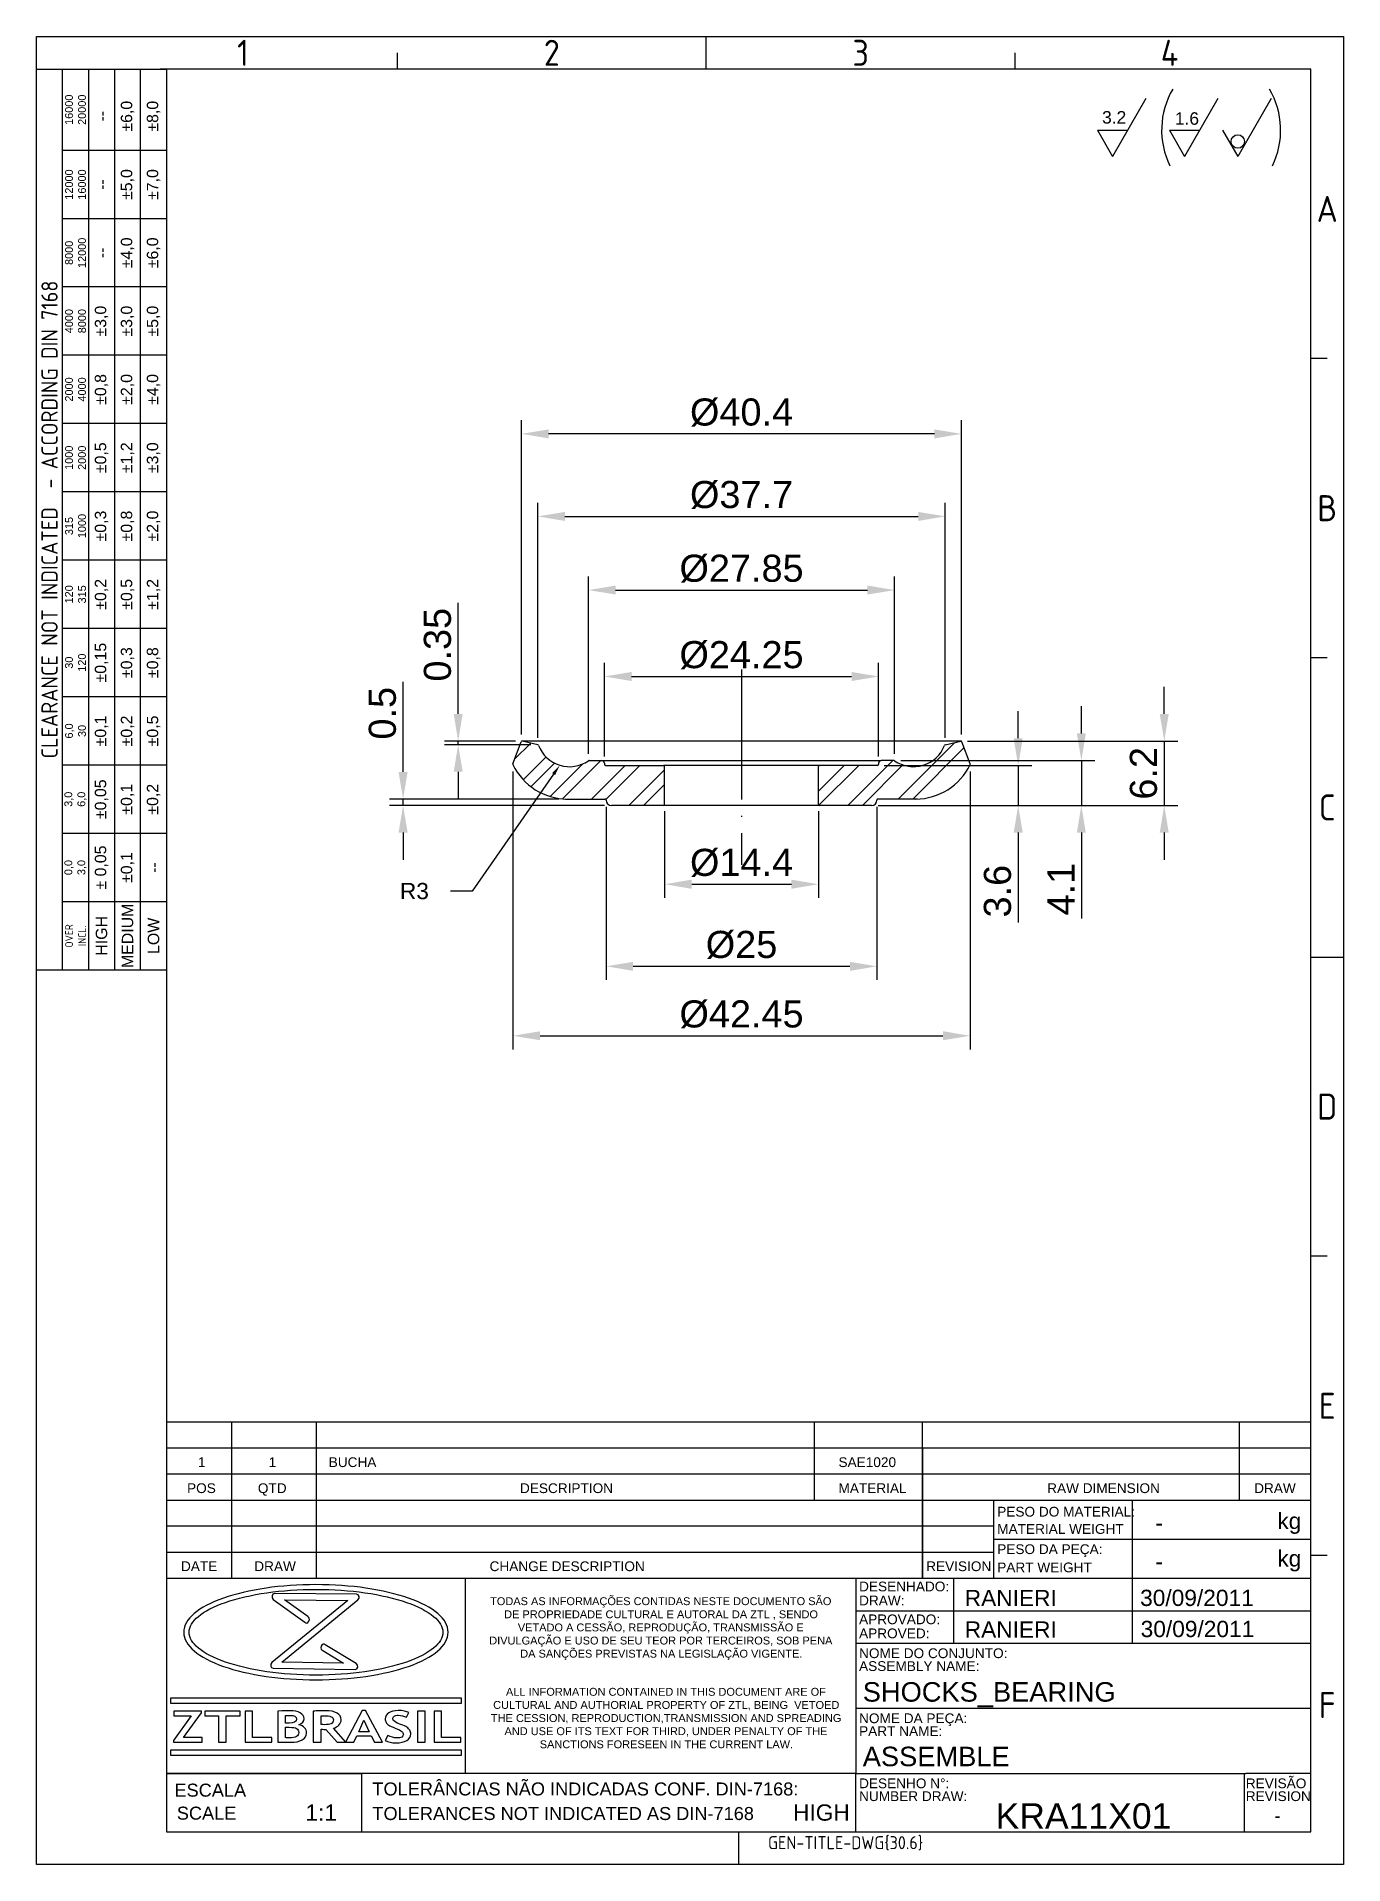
# Model space of a CAD drawing. Header units: millimetres. Extents: x 1874 to 1994, y 1277 to 1445.
import ezdxf
from ezdxf import colors
from ezdxf.entities.mleader import LeaderData, LeaderLine
from ezdxf.enums import TextEntityAlignment as Align
from ezdxf.math import Vec2, Vec3

# ---------------------------------------------------------------- set-up
doc = ezdxf.new("R2010")
doc.units = ezdxf.units.MM
doc.linetypes.add('ACAD_ISO04W100', pattern=[30, 24, -3, 0, -3])
for name, color, linetype, lineweight in [('AM_0', 7, 'Continuous', 30), ('AM_4', 1, 'ACAD_ISO04W100', 25), ('AM_5', 3, 'Continuous', 25)]:
    doc.layers.add(name, color=color, linetype=linetype, lineweight=lineweight)
doc.layers.add('Camada 1', color=7, linetype='Continuous')
doc.styles.add('ACISOTS', font='isocp.shx', dxfattribs={"height": 1})
doc.styles.get("Standard").update_dxf_attribs({"font": 'arial.ttf'})
doc.dimstyles.new('ISO-25', dxfattribs={"dimtxt": 2.5, "dimasz": 2.5, "dimexe": 1.25, "dimexo": 0.625, "dimtad": 1, "dimtxsty": 'Standard', "dimcen": 2.5, "dimadec": 0, "dimazin": 0, "dimtfac": 1, "dimtmove": 0, "dimatfit": 3, "dimfxl": 1, "dimarcsym": 0})

msp = doc.modelspace()

# ---------------------------------------------------------------- texts
at = {"color": 135, "lineweight": 25, "style": 'ACISOTS'}
for s, p in [('1', (1892.605, 1443.837)), ('2', (1921.105, 1443.837)), ('3', (1949.605, 1443.837)), ('4', (1978.105, 1443.837)), ('A', (1992.655, 1429.437)), ('B', (1992.655, 1401.837)), ('C', (1992.655, 1374.237)), ('D', (1992.655, 1346.637)), ('E', (1992.655, 1319.037)), ('F', (1992.655, 1291.437))]:
    msp.add_text(s, height=2.4, dxfattribs=at).set_placement(p, align=Align.MIDDLE)
for s, height, p in [('1', 0.9, (1888.443, 1313.391)), ('1', 0.9, (1894.977, 1313.391)), ('BUCHA', 0.9, (1900.516, 1313.391)), ('SAE1020', 0.9, (1947.557, 1313.391)), ('POS', 0.9, (1887.444, 1310.991)), ('QTD', 0.9, (1893.978, 1310.991)), ('DESCRIPTION', 0.9, (1918.164, 1310.991)), ('MATERIAL', 0.9, (1947.557, 1310.991)), ('RAW DIMENSION', 0.9, (1966.813, 1310.991)), ('DRAW', 0.9, (1985.911, 1310.991)), ('PESO DO MATERIAL:', 0.9, (1962.206, 1308.824)), ('kg', 1.5, (1988.054, 1307.673)), ('MATERIAL WEIGHT', 0.9, (1962.206, 1307.23)), ('PESO DA PEÇA:', 0.9, (1962.206, 1305.365)), ('kg', 1.5, (1988.054, 1304.212)), ('DATE', 0.9, (1886.884, 1303.791)), ('DRAW', 0.9, (1893.645, 1303.791)), ('CHANGE DESCRIPTION', 0.9, (1915.361, 1303.791)), ('REVISION', 0.9, (1955.65, 1303.791)), ('PART WEIGHT', 0.9, (1962.206, 1303.685)), ('DESENHADO:', 0.9, (1949.457, 1301.925)), ('DRAW:', 0.9, (1949.457, 1300.631)), ('APROVADO:', 0.9, (1949.457, 1298.894)), ('APROVED:', 0.9, (1949.457, 1297.6)), ('NOME DO CONJUNTO:', 0.9, (1949.457, 1295.768)), ('ASSEMBLY NAME:', 0.9, (1949.457, 1294.583)), ('NOME DA PEÇA:', 0.9, (1949.457, 1289.768)), ('PART NAME:', 0.9, (1949.457, 1288.583)), ('REVISÃO', 0.9, (1985.141, 1283.768)), ('ESCALA', 1.2, (1886.282, 1282.988)), ('TOLERÂNCIAS NÃO INDICADAS CONF. DIN-7168:', 1.2, (1904.549, 1283.099)), ('DESENHO N%%d:', 0.9, (1949.457, 1283.768)), ('NUMBER DRAW:', 0.9, (1949.457, 1282.583)), ('REVISION', 0.9, (1985.141, 1282.583)), ('SCALE', 1.2, (1886.499, 1280.867)), ('TOLERANCES NOT INDICATED AS DIN-7168', 1.2, (1904.549, 1280.834))]:
    msp.add_text(s, height=height).set_placement(p)
at = {"color": 135, "lineweight": 25, "attachment_point": 5, "rotation": 90}
for s, insert, char_height, width in [('16000\\P20000', (1877.155, 1438.587), 0.72, 7.5), ('--', (1879.555, 1437.987), 1.05, 6.3), ('±6,0', (1881.955, 1437.987), 1.05, 6.3), ('±8,0', (1884.355, 1437.987), 1.05, 6.3), ('12000\\P16000', (1877.155, 1431.687), 0.72, 6.3), ('--', (1879.555, 1431.687), 1.05, 6.3), ('±5,0', (1881.955, 1431.687), 1.05, 6.3), ('±7,0', (1884.355, 1431.687), 1.05, 6.3), ('8000\\P12000', (1877.155, 1425.387), 0.72, 6.3), ('±4,0', (1881.955, 1425.387), 1.05, 6.3), ('±6,0', (1884.355, 1425.387), 1.05, 6.3), ('--', (1879.555, 1425.387), 1.05, 6.3), ('{\\Fisocp.shx|c0;CLEARANCE NOT INDICATED  - ACCORDING DIN 7168}', (1874.755, 1400.787), 1.5, 83.1), ('4000\\P8000', (1877.155, 1419.087), 0.72, 6.3), ('±3,0', (1879.555, 1419.087), 1.05, 6.3), ('±3,0', (1881.955, 1419.087), 1.05, 6.3), ('±5,0', (1884.355, 1419.087), 1.05, 6.3), ('2000\\P4000', (1877.155, 1412.787), 0.72, 6.3), ('±0,8', (1879.555, 1412.787), 1.05, 6.3), ('±2,0', (1881.955, 1412.787), 1.05, 6.3), ('±4,0', (1884.355, 1412.787), 1.05, 6.3), ('±0,5', (1879.555, 1406.487), 1.05, 6.3), ('±1,2', (1881.955, 1406.487), 1.05, 6.3), ('±3,0', (1884.355, 1406.487), 1.05, 6.3), ('1000\\P2000', (1877.155, 1406.487), 0.72, 6.3), ('315\\P1000', (1877.155, 1400.187), 0.72, 6.3), ('±0,3', (1879.555, 1400.187), 1.05, 6.3), ('±0,8', (1881.955, 1400.187), 1.05, 6.3), ('±2,0', (1884.355, 1400.187), 1.05, 6.3), ('120\\P315', (1877.155, 1393.887), 0.72, 6.3), ('±0,2', (1879.555, 1393.887), 1.05, 6.3), ('±0,5', (1881.955, 1393.887), 1.05, 6.3), ('±1,2', (1884.355, 1393.887), 1.05, 6.3), ('±0,15', (1879.555, 1387.587), 1.05, 6.3), ('30\\P120', (1877.155, 1387.587), 0.72, 6.3), ('±0,3', (1881.955, 1387.587), 1.05, 6.3), ('±0,8', (1884.355, 1387.587), 1.05, 6.3), ('±0,1', (1879.555, 1381.287), 1.05, 6.3), ('±0,2', (1881.955, 1381.287), 1.05, 6.3), ('±0,5', (1884.355, 1381.287), 1.05, 6.3), ('6,0\\P30', (1877.155, 1381.287), 0.72, 6.3), ('±0,05', (1879.555, 1374.987), 1.05, 6.3), ('±0,1', (1881.955, 1374.987), 1.05, 6.3), ('±0,2', (1884.355, 1374.987), 1.05, 6.3), ('3,0\\P6,0', (1877.155, 1374.987), 0.72, 6.3), ('0,0\\P3,0', (1877.155, 1368.687), 0.72, 6.3), ('± 0,05', (1879.555, 1368.687), 1.05, 6.3), ('\\pt4.79529;±0,1', (1881.955, 1368.687), 1.05, 6.3), ('--', (1884.355, 1368.687), 1.05, 6.3), ('HIGH', (1879.555, 1362.387), 1.05, 6.3), ('MEDIUM', (1881.955, 1362.387), 1.05, 6.3), ('LOW', (1884.355, 1362.387), 1.05, 6.3), ('{\\Fisocp.shx|c0;OVER\\PINCL.}', (1877.155, 1362.387), 0.72, 6.3)]:
    msp.add_mtext(s, dxfattribs=dict(at, insert=insert, char_height=char_height, width=width))
at = {"linetype": 'Continuous', "char_height": 0.726, "attachment_point": 1}
for s, width, insert in [('\\pi0.78702;TODAS AS INFORMAÇÕES CONTIDAS NESTE DOCUMENTO SÃO \\P\\pi2.0808;DE PROPRIEDADE CULTURAL E AUTORAL DA ZTL , SENDO \\P\\pi3.3446;VETADO A CESSÃO, REPRODUÇÃO, TRANSMISSÃO E \\P\\pi0.70456;DIVULGAÇÃO E USO DE SEU TEOR POR TERCEIROS, SOB PENA \\P\\pi3.5662;DA SANÇÕES PREVISTAS NA LEGISLAÇÃO VIGENTE.', 33.00498, (1914.622, 1301.382)), ('\\pi2.251;ALL INFORMATION CONTAINED IN THIS DOCUMENT ARE OF \\P\\pi1.0669;CULTURAL AND AUTHORIAL PROPERTY OF ZTL, BEING  VETOED \\P\\pi0.86166;THE CESSION, REPRODUCTION,TRANSMISSION AND SPREADING \\P\\pi2.1138;AND USE OF ITS TEXT FOR THIRD, UNDER PENALTY OF THE \\P\\pi5.3652;SANCTIONS FORESEEN IN THE CURRENT LAW.', 33.98228, (1914.622, 1293.022))]:
    msp.add_mtext_dynamic_manual_height_columns(s, width=width, gutter_width=12.5, heights=[0], dxfattribs=dict(at, insert=insert))
for p in [(1976.792, 1308.253), (1976.792, 1304.683)]:
    msp.add_attdef('-', text='', height=1.5).set_placement(p, align=Align.MIDDLE_LEFT)
for tag, p, height in [('RANIERI', (1959.206, 1300.56), 1.5), ('30/09/2011', (1975.392, 1300.577), 1.5), ('RANIERI', (1959.205, 1297.657), 1.5), ('30/09/2011', (1975.44, 1297.707), 1.5), ('SHOCKS_BEARING', (1949.796, 1291.752), 1.8), ('ASSEMBLE', (1949.796, 1285.797), 1.8), ('KRA11X01', (1962.055, 1280.037), 2.347)]:
    msp.add_attdef(tag, p, '', height=height)
for tag, height, p in [('1:1', 1.5, (1899.82, 1281.524)), ('HIGH', 1.5, (1945.98, 1281.524)), ('-', 1.173, (1988.07, 1281.23))]:
    msp.add_attdef(tag, text='', height=height).set_placement(p, align=Align.MIDDLE_CENTER)
at = {"color": 135, "style": 'ACISOTS'}
msp.add_attdef('GEN-TITLE-DWG{30.6}', (1941.057, 1278.144), '', height=1.2, dxfattribs=at)
at = {"layer": 'AM_5', "char_height": 1.15, "attachment_point": 1}
for s, insert in [('3.2', (1971.879, 1438.464)), ('1.6', (1978.596, 1438.353))]:
    msp.add_mtext_dynamic_manual_height_columns(s, width=18.23779, gutter_width=12.5, heights=[0], dxfattribs=dict(at, insert=insert))

# ---------------------------------------------------------------- blocks, each defined once
blk = doc.blocks.new('*D66')
at = {"layer": 'AM_5', "color": 0, "lineweight": -2, "ltscale": 0.5}
for p, q in [((1917.52, 1377.56), (1917.52, 1351.92)), ((1959.7, 1377.56), (1959.7, 1351.92)), ((1920.02, 1353.17), (1957.2, 1353.17))]:
    blk.add_line(p, q, dxfattribs=at)
at = {"layer": 'AM_5', "color": 0, "ltscale": 0.5}
for points in [[(1920.02, 1353.59), (1920.02, 1352.76), (1917.52, 1353.17)], [(1957.2, 1353.59), (1957.2, 1352.76), (1959.7, 1353.17)]]:
    blk.add_solid(points, dxfattribs=at)
at = {"layer": 'Defpoints', "color": 0, "ltscale": 0.5}
for p in [(1917.52, 1378.19), (1959.7, 1378.19), (1959.7, 1353.17)]:
    blk.add_point(p, dxfattribs=at)
at = {"layer": 'AM_5', "color": 0, "ltscale": 0.5, "insert": (1938.61, 1355.14), "char_height": 2.5, "attachment_point": 5}
blk.add_mtext('%%C42.45', dxfattribs=at)
blk = doc.blocks.new('*D67')
at = {"layer": 'AM_5', "color": 0, "lineweight": -2, "ltscale": 0.5}
for p, q in [((1926.11, 1374.28), (1926.11, 1358.33)), ((1951.11, 1374.28), (1951.11, 1358.33)), ((1928.61, 1359.58), (1948.61, 1359.58))]:
    blk.add_line(p, q, dxfattribs=at)
at = {"layer": 'AM_5', "color": 0, "ltscale": 0.5}
for points in [[(1928.61, 1359.99), (1928.61, 1359.16), (1926.11, 1359.58)], [(1948.61, 1359.99), (1948.61, 1359.16), (1951.11, 1359.58)]]:
    blk.add_solid(points, dxfattribs=at)
at = {"layer": 'Defpoints', "color": 0, "ltscale": 0.5}
for p in [(1926.11, 1374.91), (1951.11, 1374.91), (1951.11, 1359.58)]:
    blk.add_point(p, dxfattribs=at)
at = {"layer": 'AM_5', "color": 0, "ltscale": 0.5, "insert": (1938.61, 1361.55), "char_height": 2.5, "attachment_point": 5}
blk.add_mtext('%%C25', dxfattribs=at)
blk = doc.blocks.new('*D68')
at = {"layer": 'AM_5', "color": 0, "lineweight": -2, "ltscale": 0.5}
for p, q in [((1931.51, 1373.88), (1931.51, 1365.9)), ((1945.71, 1373.88), (1945.71, 1365.9)), ((1934.01, 1367.15), (1943.21, 1367.15))]:
    blk.add_line(p, q, dxfattribs=at)
at = {"layer": 'AM_5', "color": 0, "ltscale": 0.5}
for points in [[(1934.01, 1367.57), (1934.01, 1366.73), (1931.51, 1367.15)], [(1943.21, 1367.57), (1943.21, 1366.73), (1945.71, 1367.15)]]:
    blk.add_solid(points, dxfattribs=at)
at = {"layer": 'Defpoints', "color": 0, "ltscale": 0.5}
for p in [(1931.51, 1374.51), (1945.71, 1374.51), (1945.71, 1367.15)]:
    blk.add_point(p, dxfattribs=at)
at = {"layer": 'AM_5', "color": 0, "ltscale": 0.5, "insert": (1938.61, 1369.12), "char_height": 2.5, "attachment_point": 5}
blk.add_mtext('%%C14.4', dxfattribs=at)
blk = doc.blocks.new('*D69')
at = {"layer": 'AM_5', "color": 0, "lineweight": -2, "ltscale": 0.5}
for p, q in [((1925.96, 1378.93), (1925.96, 1387.56)), ((1928.46, 1386.31), (1948.76, 1386.31)), ((1951.26, 1378.93), (1951.26, 1387.56))]:
    blk.add_line(p, q, dxfattribs=at)
at = {"layer": 'AM_5', "color": 0, "ltscale": 0.5}
for points in [[(1928.46, 1386.73), (1928.46, 1385.89), (1925.96, 1386.31)], [(1948.76, 1386.73), (1948.76, 1385.89), (1951.26, 1386.31)]]:
    blk.add_solid(points, dxfattribs=at)
at = {"layer": 'Defpoints', "color": 0, "ltscale": 0.5}
for p in [(1951.26, 1386.31), (1925.96, 1378.31), (1951.26, 1378.31)]:
    blk.add_point(p, dxfattribs=at)
at = {"layer": 'AM_5', "color": 0, "ltscale": 0.5, "insert": (1938.61, 1388.28), "char_height": 2.5, "attachment_point": 5}
blk.add_mtext('%%C24.25', dxfattribs=at)
blk = doc.blocks.new('*D70')
at = {"layer": 'AM_5', "color": 0, "lineweight": -2, "ltscale": 0.5}
for p, q in [((1924.49, 1379.17), (1924.49, 1395.53)), ((1952.73, 1379.17), (1952.73, 1395.53)), ((1926.99, 1394.28), (1950.23, 1394.28))]:
    blk.add_line(p, q, dxfattribs=at)
at = {"layer": 'AM_5', "color": 0, "ltscale": 0.5}
for points in [[(1926.99, 1394.7), (1926.99, 1393.87), (1924.49, 1394.28)], [(1950.23, 1394.7), (1950.23, 1393.87), (1952.73, 1394.28)]]:
    blk.add_solid(points, dxfattribs=at)
at = {"layer": 'Defpoints', "color": 0, "ltscale": 0.5}
for p in [(1952.73, 1394.28), (1924.49, 1378.54), (1952.73, 1378.54)]:
    blk.add_point(p, dxfattribs=at)
at = {"layer": 'AM_5', "color": 0, "ltscale": 0.5, "insert": (1938.61, 1396.25), "char_height": 2.5, "attachment_point": 5}
blk.add_mtext('%%C27.85', dxfattribs=at)
blk = doc.blocks.new('*D71')
at = {"layer": 'AM_5', "color": 0, "lineweight": -2, "ltscale": 0.5}
for p, q in [((1919.81, 1380.65), (1919.81, 1402.33)), ((1922.31, 1401.08), (1954.91, 1401.08)), ((1957.41, 1380.65), (1957.41, 1402.33))]:
    blk.add_line(p, q, dxfattribs=at)
at = {"layer": 'AM_5', "color": 0, "ltscale": 0.5}
for points in [[(1922.31, 1401.49), (1922.31, 1400.66), (1919.81, 1401.08)], [(1954.91, 1401.49), (1954.91, 1400.66), (1957.41, 1401.08)]]:
    blk.add_solid(points, dxfattribs=at)
at = {"layer": 'Defpoints', "color": 0, "ltscale": 0.5}
for p in [(1957.41, 1401.08), (1919.81, 1380.02), (1957.41, 1380.02)]:
    blk.add_point(p, dxfattribs=at)
at = {"layer": 'AM_5', "color": 0, "ltscale": 0.5, "insert": (1938.61, 1403.05), "char_height": 2.5, "attachment_point": 5}
blk.add_mtext('%%C37.7', dxfattribs=at)
blk = doc.blocks.new('*D72')
at = {"layer": 'AM_5', "color": 0, "lineweight": -2, "ltscale": 0.5}
for p, q in [((1918.31, 1380.97), (1918.31, 1409.94)), ((1958.91, 1380.97), (1958.91, 1409.94)), ((1956.41, 1408.69), (1920.81, 1408.69))]:
    blk.add_line(p, q, dxfattribs=at)
at = {"layer": 'AM_5', "color": 0, "ltscale": 0.5}
for points in [[(1920.81, 1409.1), (1920.81, 1408.27), (1918.31, 1408.69)], [(1956.41, 1409.1), (1956.41, 1408.27), (1958.91, 1408.69)]]:
    blk.add_solid(points, dxfattribs=at)
at = {"layer": 'Defpoints', "color": 0, "ltscale": 0.5}
for p in [(1918.31, 1408.69), (1918.31, 1380.35), (1958.91, 1380.35)]:
    blk.add_point(p, dxfattribs=at)
at = {"layer": 'AM_5', "color": 0, "ltscale": 0.5, "insert": (1938.61, 1410.66), "char_height": 2.5, "attachment_point": 5}
blk.add_mtext('%%C40.4', dxfattribs=at)
blk = doc.blocks.new('*D73')
at = {"layer": 'AM_5', "color": 0, "lineweight": -2, "ltscale": 0.5}
for p, q in [((1964.14, 1380.61), (1964.14, 1383.11)), ((1951.78, 1378.11), (1965.39, 1378.11)), ((1964.14, 1378.11), (1964.14, 1374.41)), ((1951.23, 1374.41), (1965.39, 1374.41)), ((1964.14, 1371.91), (1964.14, 1363.61))]:
    blk.add_line(p, q, dxfattribs=at)
at = {"layer": 'AM_5', "color": 0, "ltscale": 0.5}
for points in [[(1963.72, 1380.61), (1964.56, 1380.61), (1964.14, 1378.11)], [(1963.72, 1371.91), (1964.56, 1371.91), (1964.14, 1374.41)]]:
    blk.add_solid(points, dxfattribs=at)
at = {"layer": 'Defpoints', "color": 0, "ltscale": 0.5}
for p in [(1951.16, 1378.11), (1950.61, 1374.41), (1964.14, 1374.41)]:
    blk.add_point(p, dxfattribs=at)
at = {"layer": 'AM_5', "color": 0, "ltscale": 0.5, "insert": (1962.24, 1366.51), "char_height": 2.5, "attachment_point": 5, "rotation": 90}
blk.add_mtext('3.6', dxfattribs=at)
blk = doc.blocks.new('*D74')
at = {"layer": 'AM_5', "color": 0, "lineweight": -2, "ltscale": 0.5}
for p, q in [((1969.97, 1381.06), (1969.97, 1383.56)), ((1953.3, 1378.56), (1971.22, 1378.56)), ((1969.97, 1378.56), (1969.97, 1374.41)), ((1951.23, 1374.41), (1971.22, 1374.41)), ((1969.97, 1371.91), (1969.97, 1363.99))]:
    blk.add_line(p, q, dxfattribs=at)
at = {"layer": 'AM_5', "color": 0, "ltscale": 0.5}
for points in [[(1969.55, 1381.06), (1970.38, 1381.06), (1969.97, 1378.56)], [(1969.55, 1371.91), (1970.38, 1371.91), (1969.97, 1374.41)]]:
    blk.add_solid(points, dxfattribs=at)
at = {"layer": 'Defpoints', "color": 0, "ltscale": 0.5}
for p in [(1952.67, 1378.56), (1950.61, 1374.41), (1969.97, 1374.41)]:
    blk.add_point(p, dxfattribs=at)
at = {"layer": 'AM_5', "color": 0, "ltscale": 0.5, "insert": (1968.09, 1366.7), "char_height": 2.5, "attachment_point": 5, "rotation": 90}
blk.add_mtext('4.1', dxfattribs=at)
blk = doc.blocks.new('*D75')
at = {"layer": 'AM_5', "color": 0, "lineweight": -2, "ltscale": 0.5}
for p, q in [((1977.62, 1382.86), (1977.62, 1385.36)), ((1959.46, 1380.36), (1978.87, 1380.36)), ((1977.62, 1380.36), (1977.62, 1374.41)), ((1951.23, 1374.41), (1978.87, 1374.41)), ((1977.62, 1371.91), (1977.62, 1369.41))]:
    blk.add_line(p, q, dxfattribs=at)
at = {"layer": 'AM_5', "color": 0, "ltscale": 0.5}
for points in [[(1977.2, 1382.86), (1978.03, 1382.86), (1977.62, 1380.36)], [(1977.2, 1371.91), (1978.03, 1371.91), (1977.62, 1374.41)]]:
    blk.add_solid(points, dxfattribs=at)
at = {"layer": 'Defpoints', "color": 0, "ltscale": 0.5}
for p in [(1958.84, 1380.36), (1950.61, 1374.41), (1977.62, 1374.41)]:
    blk.add_point(p, dxfattribs=at)
at = {"layer": 'AM_5', "color": 0, "ltscale": 0.5, "insert": (1975.71, 1377.38), "char_height": 2.5, "attachment_point": 5, "rotation": 90}
blk.add_mtext('6.2', dxfattribs=at)
blk = doc.blocks.new('*D76')
at = {"layer": 'AM_5', "color": 0, "lineweight": -2, "ltscale": 0.5}
for p, q in [((1907.38, 1377.51), (1907.38, 1385.83)), ((1921.74, 1375.01), (1906.13, 1375.01)), ((1925.98, 1374.41), (1906.13, 1374.41)), ((1907.38, 1374.41), (1907.38, 1375.01)), ((1907.38, 1371.91), (1907.38, 1369.41))]:
    blk.add_line(p, q, dxfattribs=at)
at = {"layer": 'AM_5', "color": 0, "ltscale": 0.5}
for points in [[(1906.96, 1377.51), (1907.8, 1377.51), (1907.38, 1375.01)], [(1906.96, 1371.91), (1907.8, 1371.91), (1907.38, 1374.41)]]:
    blk.add_solid(points, dxfattribs=at)
at = {"layer": 'Defpoints', "color": 0, "ltscale": 0.5}
for p in [(1907.38, 1375.01), (1922.37, 1375.01), (1926.61, 1374.41)]:
    blk.add_point(p, dxfattribs=at)
at = {"layer": 'AM_5', "color": 0, "ltscale": 0.5, "insert": (1905.48, 1382.92), "char_height": 2.5, "attachment_point": 5, "rotation": 90}
blk.add_mtext('0.5', dxfattribs=at)
blk = doc.blocks.new('*D78')
at = {"layer": 'AM_5', "color": 0, "lineweight": -2, "ltscale": 0.5}
for p, q in [((1912.46, 1382.86), (1912.46, 1393.12)), ((1917.76, 1380.36), (1911.21, 1380.36)), ((1919.18, 1380.02), (1911.21, 1380.02)), ((1912.46, 1380.02), (1912.46, 1380.36)), ((1912.46, 1377.52), (1912.46, 1375.02))]:
    blk.add_line(p, q, dxfattribs=at)
at = {"layer": 'AM_5', "color": 0, "ltscale": 0.5}
for points in [[(1912.05, 1382.86), (1912.88, 1382.86), (1912.46, 1380.36)], [(1912.05, 1377.52), (1912.88, 1377.52), (1912.46, 1380.02)]]:
    blk.add_solid(points, dxfattribs=at)
at = {"layer": 'Defpoints', "color": 0, "ltscale": 0.5}
for p in [(1912.46, 1380.02), (1918.38, 1380.36), (1919.81, 1380.02)]:
    blk.add_point(p, dxfattribs=at)
at = {"layer": 'AM_5', "color": 0, "ltscale": 0.5, "insert": (1910.56, 1389.24), "char_height": 2.5, "attachment_point": 5, "rotation": 90}
blk.add_mtext('0.35', dxfattribs=at)

# ---------------------------------------------------------------- dimensions: what is measured, and where the dimension line sits
at = {"layer": 'AM_5', "ltscale": 0.5}
for base, p1, p2, text, picture, middle in [((1918.312, 1408.688), (1958.907, 1380.348), (1918.312, 1380.348), '%%C40.4', '*D72', (1938.609, 1410.659)), ((1957.412, 1401.077), (1919.807, 1380.022), (1957.412, 1380.022), '%%C37.7', '*D71', (1938.609, 1403.048)), ((1952.728, 1394.282), (1924.49, 1378.542), (1952.728, 1378.542), '%%C27.85', '*D70', (1938.609, 1396.253)), ((1951.259, 1386.311), (1925.959, 1378.31), (1951.259, 1378.31), '%%C24.25', '*D69', (1938.609, 1388.283)), ((1959.698, 1353.174), (1917.521, 1378.185), (1959.698, 1378.185), '%%C42.45', '*D66', (1938.609, 1355.145)), ((1951.109, 1359.577), (1926.109, 1374.91), (1951.109, 1374.91), '%%C25', '*D67', (1938.609, 1361.548)), ((1945.709, 1367.149), (1931.509, 1374.51), (1945.709, 1374.51), '%%C14.4', '*D68', (1938.609, 1369.121))]:
    dim = msp.add_linear_dim(base=base, p1=p1, p2=p2, text=text, dimstyle='ISO-25', dxfattribs=at)
    dim.commit()
    dim.dimension.update_dxf_attribs({"geometry": picture, "text_midpoint": middle})
dim = msp.add_linear_dim(base=(1912.464, 1380.022), p1=(1918.382, 1380.357), p2=(1919.807, 1380.022), angle=90, text='0.35', dimstyle='ISO-25', dxfattribs=at)
dim.commit()
dim.dimension.update_dxf_attribs({"geometry": '*D78', "text_midpoint": (1912.464, 1389.239), "dimtype": 160})
for base, p1, p2, text, picture, middle in [((1907.38, 1375.01), (1926.609, 1374.41), (1922.367, 1375.01), '0.5', '*D76', (1905.478, 1382.92)), ((1977.616, 1374.41), (1958.837, 1380.357), (1950.609, 1374.41), '6.2', '*D75', (1975.715, 1377.384)), ((1969.965, 1374.41), (1952.671, 1378.56), (1950.609, 1374.41), '4.1', '*D74', (1968.085, 1366.7)), ((1964.14, 1374.41), (1951.159, 1378.11), (1950.609, 1374.41), '3.6', '*D73', (1962.237, 1366.511))]:
    dim = msp.add_linear_dim(base=base, p1=p1, p2=p2, angle=90, text=text, dimstyle='ISO-25', dxfattribs=at)
    dim.commit()
    dim.dimension.update_dxf_attribs({"geometry": picture, "text_midpoint": middle})

# ---------------------------------------------------------------- hatches: boundary and pattern name
at = {"layer": 'AM_5', "ltscale": 0.5}
h = msp.add_hatch(dxfattribs=at)
h.set_pattern_fill('ANSI32', color=256, scale=0.3, style=0)
h.set_pattern_definition([(45, (2.0722, 1.8971), (-2.0205576, 2.0205576), []), (45, (3.4192, 1.8971), (-2.0205576, 2.0205576), [])])
h.paths.add_polyline_path([(1931.509, 1378.01, 0.4142136), (1931.409, 1378.11), (1926.059, 1378.11, -0.4142136), (1925.959, 1378.21), (1925.959, 1378.31, 0.4142136), (1925.709, 1378.56), (1924.548, 1378.56, 0.1537057), (1924.49, 1378.542, -0.4882529), (1919.878, 1379.961, 0.2489124), (1919.807, 1380.022), (1918.382, 1380.357, 0.3789634), (1918.266, 1380.295), (1917.517, 1378.263, 0.2011121), (1917.521, 1378.185, 0.2901888), (1922.532, 1375.01), (1926.009, 1375.01, -0.4142136), (1926.109, 1374.91, 0.4142136), (1926.609, 1374.41), (1931.409, 1374.41, 0.4142136), (1931.509, 1374.51)])
h.paths.add_polyline_path([(1959.698, 1378.185, 0.2011121), (1959.701, 1378.263), (1958.953, 1380.295, 0.3789634), (1958.837, 1380.357), (1957.412, 1380.022, 0.2489124), (1957.341, 1379.961, -0.4882529), (1952.728, 1378.542, 0.1537057), (1952.671, 1378.56), (1951.509, 1378.56, 0.4142136), (1951.259, 1378.31), (1951.259, 1378.21, -0.4142136), (1951.159, 1378.11), (1945.809, 1378.11, 0.4142136), (1945.709, 1378.01), (1945.709, 1374.51, 0.4142136), (1945.809, 1374.41), (1950.609, 1374.41, 0.4142136), (1951.109, 1374.91, -0.4142136), (1951.209, 1375.01), (1954.687, 1375.01, 0.2901888)])

# ---------------------------------------------------------------- linework, layer by layer
at = {"color": 135, "lineweight": 25}
for p, q in [((1873.555, 1276.737), (1873.555, 1445.337)), ((1873.555, 1445.337), (1994.155, 1445.337)), ((1935.355, 1442.337), (1935.355, 1445.337)), ((1994.155, 1445.337), (1994.155, 1276.737)), ((1906.855, 1442.337), (1906.855, 1443.837)), ((1963.855, 1442.337), (1963.855, 1443.837)), ((1875.955, 1359.237), (1875.955, 1442.337)), ((1878.355, 1442.337), (1878.355, 1359.237)), ((1880.755, 1442.337), (1880.755, 1359.237)), ((1883.155, 1359.237), (1883.155, 1442.337)), ((1885.555, 1434.837), (1875.955, 1434.837)), ((1885.555, 1428.537), (1875.955, 1428.537)), ((1885.555, 1422.237), (1875.955, 1422.237)), ((1885.555, 1415.937), (1875.955, 1415.937)), ((1992.655, 1415.637), (1991.155, 1415.637)), ((1885.555, 1409.637), (1875.955, 1409.637)), ((1885.555, 1403.337), (1875.955, 1403.337)), ((1885.555, 1397.037), (1875.955, 1397.037)), ((1885.555, 1390.737), (1875.955, 1390.737)), ((1992.655, 1388.037), (1991.155, 1388.037)), ((1885.555, 1384.437), (1875.955, 1384.437)), ((1885.555, 1378.137), (1875.955, 1378.137)), ((1885.555, 1371.837), (1875.955, 1371.837)), ((1885.555, 1365.537), (1875.955, 1365.537)), ((1991.155, 1360.437), (1994.155, 1360.437)), ((1992.655, 1332.837), (1991.155, 1332.837)), ((1992.655, 1305.237), (1991.155, 1305.237)), ((1938.355, 1276.737), (1938.355, 1279.737)), ((1994.155, 1276.737), (1873.555, 1276.737))]:
    msp.add_line(p, q, dxfattribs=at)
for p, q in [((1991.155, 1442.337), (1884.955, 1442.337)), ((1885.555, 1442.337), (1885.555, 1279.737)), ((1991.155, 1279.737), (1991.155, 1442.337)), ((1991.155, 1317.537), (1885.555, 1317.537)), ((1891.555, 1317.537), (1891.555, 1303.137)), ((1899.355, 1317.537), (1899.355, 1303.137)), ((1945.305, 1317.537), (1945.305, 1310.337)), ((1955.296, 1303.137), (1955.296, 1317.537)), ((1984.547, 1310.337), (1984.547, 1317.537)), ((1991.155, 1315.137), (1885.555, 1315.137)), ((1955.296, 1315.137), (1955.296, 1303.137)), ((1991.155, 1312.737), (1885.555, 1312.737)), ((1885.555, 1310.337), (1991.155, 1310.337)), ((1885.555, 1310.337), (1885.555, 1279.737)), ((1885.555, 1310.337), (1961.903, 1310.337)), ((1961.903, 1303.137), (1961.903, 1310.337)), ((1974.655, 1310.337), (1974.655, 1306.737)), ((1991.155, 1279.737), (1991.155, 1310.337)), ((1961.903, 1307.937), (1885.555, 1307.937)), ((1961.903, 1306.737), (1991.155, 1306.737)), ((1974.655, 1306.737), (1974.655, 1303.137)), ((1885.555, 1305.537), (1961.903, 1305.537)), ((1885.555, 1303.137), (1949.155, 1303.137)), ((1913.115, 1303.137), (1913.115, 1285.137)), ((1949.155, 1303.137), (1949.155, 1291.737)), ((1949.155, 1303.137), (1991.155, 1303.137)), ((1958.155, 1303.137), (1958.155, 1297.137)), ((1974.655, 1303.137), (1974.655, 1297.137)), ((1949.155, 1300.137), (1991.155, 1300.137)), ((1949.155, 1297.137), (1991.155, 1297.137)), ((1949.155, 1291.737), (1949.155, 1285.137)), ((1949.155, 1291.137), (1991.155, 1291.137)), ((1885.555, 1285.137), (1903.555, 1285.137)), ((1949.155, 1285.137), (1885.555, 1285.137)), ((1913.08, 1285.137), (1885.724, 1285.137)), ((1903.555, 1285.137), (1903.555, 1279.737)), ((1949.155, 1279.737), (1949.155, 1285.137)), ((1949.155, 1285.137), (1985.155, 1285.137)), ((1985.007, 1285.137), (1985.007, 1279.737)), ((1991.155, 1285.137), (1985.155, 1285.137)), ((1885.555, 1279.737), (1991.155, 1279.737)), ((1885.555, 1279.737), (1991.155, 1279.737))]:
    msp.add_line(p, q)
msp.add_lwpolyline([(1885.555, 1442.337), (1885.555, 1359.237), (1873.555, 1359.237), (1873.555, 1442.337)], close=True, dxfattribs=at)
at = {"layer": 'AM_0'}
for p, q in [((1917.517, 1378.263), (1918.266, 1380.295)), ((1958.859, 1380.36), (1918.359, 1380.36)), ((1919.807, 1380.022), (1918.382, 1380.357)), ((1957.412, 1380.022), (1958.837, 1380.357)), ((1959.701, 1378.263), (1958.953, 1380.295)), ((1924.548, 1378.56), (1925.709, 1378.56)), ((1925.709, 1378.56), (1951.509, 1378.56)), ((1925.959, 1378.31), (1925.959, 1378.21)), ((1926.059, 1378.11), (1931.409, 1378.11)), ((1945.809, 1378.11), (1931.409, 1378.11)), ((1931.509, 1374.51), (1931.509, 1378.01)), ((1945.709, 1374.51), (1945.709, 1378.01)), ((1951.159, 1378.11), (1945.809, 1378.11)), ((1951.259, 1378.31), (1951.259, 1378.21)), ((1952.671, 1378.56), (1951.509, 1378.56)), ((1922.367, 1375.01), (1926.009, 1375.01)), ((1926.109, 1374.91), (1926.109, 1374.91)), ((1950.609, 1374.41), (1926.609, 1374.41)), ((1951.109, 1374.91), (1951.109, 1374.91)), ((1954.852, 1375.01), (1951.209, 1375.01))]:
    msp.add_line(p, q, dxfattribs=at)
for centre, radius, start, end in [((1918.359, 1380.26), 0.1, 76.76721, 159.78671), ((1919.784, 1379.925), 0.1, 20.85689, 76.76721), ((1922.737, 1381.05), 3.06, 200.85689, 304.9532), ((1954.482, 1381.05), 3.06, 235.0468, 339.14311), ((1957.434, 1379.925), 0.1, 103.23279, 159.14311), ((1958.859, 1380.26), 0.1, 20.21329, 103.23279), ((1917.611, 1378.228), 0.1, 159.78671, 205.27145), ((1922.532, 1380.551), 5.541, 205.27145, 270), ((1924.548, 1378.46), 0.1, 90, 124.9532), ((1925.709, 1378.31), 0.25, 0, 90), ((1926.059, 1378.21), 0.1, 180, 270), ((1931.409, 1378.01), 0.1, 0, 90), ((1945.809, 1378.01), 0.1, 90, 180), ((1951.159, 1378.21), 0.1, 270, 0), ((1951.509, 1378.31), 0.25, 90, 180), ((1952.671, 1378.46), 0.1, 55.0468, 90), ((1954.687, 1380.551), 5.541, 270, 334.72855), ((1959.607, 1378.228), 0.1, 334.72855, 20.21329), ((1926.009, 1374.91), 0.1, 0, 90), ((1926.609, 1374.91), 0.5, 180, 270), ((1931.409, 1374.51), 0.1, 270, 0), ((1945.809, 1374.51), 0.1, 180, 270), ((1950.609, 1374.91), 0.5, 270, 0), ((1951.209, 1374.91), 0.1, 90, 180)]:
    msp.add_arc(centre, radius, start, end, dxfattribs=at)
at = {"layer": 'AM_4', "ltscale": 0.5}
msp.add_line((1938.609, 1386.971), (1938.609, 1368.949), dxfattribs=at)
at = {"layer": 'AM_5'}
for p, q in [((1975.918, 1439.611), (1972.844, 1434.287)), ((1982.575, 1439.611), (1979.501, 1434.287)), ((1987.47, 1439.611), (1984.396, 1434.287)), ((1971.447, 1436.707), (1974.242, 1436.707)), ((1971.447, 1436.707), (1972.844, 1434.287)), ((1978.104, 1436.707), (1980.898, 1436.707)), ((1978.104, 1436.707), (1979.501, 1434.287)), ((1982.999, 1436.707), (1984.396, 1434.287))]:
    msp.add_line(p, q, dxfattribs=at)
msp.add_circle((1984.401, 1435.658), 0.62, dxfattribs=at)
for centre, start, end in [((1984.901, 1436.702), 149.81687, 205.95777), ((1980.834, 1436.702), 334.04223, 30.18313)]:
    msp.add_arc(centre, 7.524, start, end, dxfattribs=at)
at = {"layer": 'Camada 1'}
for points, knots in [([(1899.34, 1302.545), (1900.969, 1302.545), (1902.526, 1302.431), (1903.947, 1302.224), (1903.947, 1302.224), (1905.425, 1302.01), (1906.758, 1301.695), (1907.876, 1301.305), (1907.876, 1301.305), (1909.023, 1300.904), (1909.949, 1300.421), (1910.582, 1299.88), (1910.582, 1299.88), (1911.199, 1299.353), (1911.539, 1298.771), (1911.539, 1298.155), (1911.539, 1298.155), (1911.539, 1297.539), (1911.199, 1296.957), (1910.582, 1296.43), (1910.582, 1296.43), (1909.949, 1295.889), (1909.023, 1295.405), (1907.876, 1295.005), (1907.876, 1295.005), (1906.758, 1294.615), (1905.425, 1294.3), (1903.948, 1294.086), (1903.948, 1294.086), (1902.526, 1293.879), (1900.969, 1293.765), (1899.34, 1293.765), (1899.34, 1293.765), (1897.712, 1293.765), (1896.155, 1293.879), (1894.733, 1294.086), (1894.733, 1294.086), (1893.256, 1294.3), (1891.923, 1294.615), (1890.805, 1295.005), (1890.805, 1295.005), (1889.658, 1295.405), (1888.732, 1295.889), (1888.099, 1296.43), (1888.099, 1296.43), (1887.482, 1296.957), (1887.142, 1297.539), (1887.142, 1298.155), (1887.142, 1298.155), (1887.142, 1298.771), (1887.482, 1299.353), (1888.099, 1299.88), (1888.099, 1299.88), (1888.732, 1300.421), (1889.658, 1300.904), (1890.805, 1301.305), (1890.805, 1301.305), (1891.923, 1301.695), (1893.256, 1302.01), (1894.734, 1302.224), (1894.734, 1302.224), (1896.155, 1302.431), (1897.712, 1302.545), (1899.34, 1302.545)], [0, 0, 0, 0, 0.0588235, 0.0588235, 0.0588235, 0.0588235, 0.1176471, 0.1176471, 0.1176471, 0.1176471, 0.1764706, 0.1764706, 0.1764706, 0.1764706, 0.2352941, 0.2352941, 0.2352941, 0.2352941, 0.2941176, 0.2941176, 0.2941176, 0.2941176, 0.3529412, 0.3529412, 0.3529412, 0.3529412, 0.4117647, 0.4117647, 0.4117647, 0.4117647, 0.4705882, 0.4705882, 0.4705882, 0.4705882, 0.5294118, 0.5294118, 0.5294118, 0.5294118, 0.5882353, 0.5882353, 0.5882353, 0.5882353, 0.6470588, 0.6470588, 0.6470588, 0.6470588, 0.7058824, 0.7058824, 0.7058824, 0.7058824, 0.7647059, 0.7647059, 0.7647059, 0.7647059, 0.8235294, 0.8235294, 0.8235294, 0.8235294, 0.8823529, 0.8823529, 0.8823529, 0.8823529, 1, 1, 1, 1]), ([(1899.34, 1302.112), (1897.74, 1302.112), (1896.214, 1302), (1894.821, 1301.799), (1894.821, 1301.799), (1893.375, 1301.589), (1892.072, 1301.282), (1890.983, 1300.902), (1890.983, 1300.902), (1889.923, 1300.532), (1889.069, 1300.095), (1888.487, 1299.615), (1888.487, 1299.615), (1887.935, 1299.16), (1887.63, 1298.666), (1887.63, 1298.155), (1887.63, 1298.155), (1887.63, 1297.644), (1887.935, 1297.15), (1888.487, 1296.695), (1888.487, 1296.695), (1889.069, 1296.214), (1889.923, 1295.778), (1890.983, 1295.408), (1890.983, 1295.408), (1892.072, 1295.027), (1893.374, 1294.721), (1894.821, 1294.511), (1894.821, 1294.511), (1896.214, 1294.31), (1897.74, 1294.198), (1899.34, 1294.198), (1899.34, 1294.198), (1900.941, 1294.198), (1902.467, 1294.31), (1903.86, 1294.511), (1903.86, 1294.511), (1905.307, 1294.721), (1906.609, 1295.027), (1907.698, 1295.408), (1907.698, 1295.408), (1908.758, 1295.778), (1909.612, 1296.214), (1910.194, 1296.695), (1910.194, 1296.695), (1910.746, 1297.15), (1911.051, 1297.644), (1911.051, 1298.155), (1911.051, 1298.155), (1911.051, 1298.666), (1910.746, 1299.16), (1910.194, 1299.615), (1910.194, 1299.615), (1909.612, 1300.095), (1908.758, 1300.532), (1907.698, 1300.902), (1907.698, 1300.902), (1906.609, 1301.282), (1905.306, 1301.589), (1903.86, 1301.799), (1903.86, 1301.799), (1902.467, 1302), (1900.941, 1302.112), (1899.34, 1302.112)], [0, 0, 0, 0, 0.0588235, 0.0588235, 0.0588235, 0.0588235, 0.1176471, 0.1176471, 0.1176471, 0.1176471, 0.1764706, 0.1764706, 0.1764706, 0.1764706, 0.2352941, 0.2352941, 0.2352941, 0.2352941, 0.2941176, 0.2941176, 0.2941176, 0.2941176, 0.3529412, 0.3529412, 0.3529412, 0.3529412, 0.4117647, 0.4117647, 0.4117647, 0.4117647, 0.4705882, 0.4705882, 0.4705882, 0.4705882, 0.5294118, 0.5294118, 0.5294118, 0.5294118, 0.5882353, 0.5882353, 0.5882353, 0.5882353, 0.6470588, 0.6470588, 0.6470588, 0.6470588, 0.7058824, 0.7058824, 0.7058824, 0.7058824, 0.7647059, 0.7647059, 0.7647059, 0.7647059, 0.8235294, 0.8235294, 0.8235294, 0.8235294, 0.8823529, 0.8823529, 0.8823529, 0.8823529, 1, 1, 1, 1]), ([(1898.326, 1299.09), (1898.326, 1299.09), (1895.403, 1301.184), (1895.403, 1301.184), (1895.403, 1301.184), (1895.186, 1301.34), (1895.274, 1301.735), (1895.53, 1301.733), (1895.53, 1301.733), (1895.53, 1301.733), (1903.078, 1301.673), (1903.078, 1301.673), (1903.078, 1301.673), (1903.326, 1301.671), (1903.418, 1301.297), (1903.216, 1301.132), (1903.216, 1301.132), (1903.216, 1301.132), (1896.189, 1295.407), (1896.189, 1295.407), (1896.189, 1295.407), (1896.189, 1295.407), (1901.884, 1295.316), (1901.884, 1295.316), (1901.884, 1295.316), (1901.884, 1295.316), (1899.969, 1296.47), (1899.969, 1296.47), (1899.969, 1296.47), (1899.843, 1296.546), (1899.717, 1296.622), (1899.827, 1296.885), (1899.827, 1296.885), (1899.936, 1297.148), (1900.062, 1297.072), (1900.188, 1296.996), (1900.188, 1296.996), (1900.188, 1296.996), (1903.06, 1295.266), (1903.06, 1295.266), (1903.06, 1295.266), (1903.295, 1295.125), (1903.212, 1294.703), (1902.947, 1294.708), (1902.947, 1294.708), (1902.947, 1294.708), (1895.4, 1294.829), (1895.4, 1294.829), (1895.4, 1294.829), (1895.152, 1294.833), (1895.062, 1295.205), (1895.264, 1295.369), (1895.264, 1295.369), (1895.264, 1295.369), (1902.283, 1301.088), (1902.283, 1301.088), (1902.283, 1301.088), (1902.283, 1301.088), (1896.433, 1301.135), (1896.433, 1301.135), (1896.433, 1301.135), (1896.433, 1301.135), (1898.578, 1299.597), (1898.578, 1299.597), (1898.578, 1299.597), (1898.698, 1299.512), (1898.817, 1299.426), (1898.691, 1299.172), (1898.691, 1299.172), (1898.565, 1298.918), (1898.445, 1299.004), (1898.326, 1299.09)], [0, 0, 0, 0, 0.0526316, 0.0526316, 0.0526316, 0.0526316, 0.1052632, 0.1052632, 0.1052632, 0.1052632, 0.1578947, 0.1578947, 0.1578947, 0.1578947, 0.2105263, 0.2105263, 0.2105263, 0.2105263, 0.2631579, 0.2631579, 0.2631579, 0.2631579, 0.3157895, 0.3157895, 0.3157895, 0.3157895, 0.3684211, 0.3684211, 0.3684211, 0.3684211, 0.4210526, 0.4210526, 0.4210526, 0.4210526, 0.4736842, 0.4736842, 0.4736842, 0.4736842, 0.5263158, 0.5263158, 0.5263158, 0.5263158, 0.5789474, 0.5789474, 0.5789474, 0.5789474, 0.6315789, 0.6315789, 0.6315789, 0.6315789, 0.6842105, 0.6842105, 0.6842105, 0.6842105, 0.7368421, 0.7368421, 0.7368421, 0.7368421, 0.7894737, 0.7894737, 0.7894737, 0.7894737, 0.8421053, 0.8421053, 0.8421053, 0.8421053, 0.8947368, 0.8947368, 0.8947368, 0.8947368, 1, 1, 1, 1]), ([(1885.975, 1292.071), (1885.975, 1292.071), (1912.706, 1292.071), (1912.706, 1292.071), (1912.706, 1292.071), (1912.706, 1292.071), (1912.758, 1292.071), (1912.758, 1292.071), (1912.758, 1292.071), (1912.758, 1292.071), (1912.758, 1292.019), (1912.758, 1292.019), (1912.758, 1292.019), (1912.758, 1292.019), (1912.758, 1291.671), (1912.758, 1291.671), (1912.758, 1291.671), (1912.758, 1291.671), (1912.758, 1291.618), (1912.758, 1291.618), (1912.758, 1291.618), (1912.758, 1291.618), (1912.706, 1291.618), (1912.706, 1291.618), (1912.706, 1291.618), (1912.706, 1291.618), (1885.975, 1291.618), (1885.975, 1291.618), (1885.975, 1291.618), (1885.975, 1291.618), (1885.923, 1291.618), (1885.923, 1291.618), (1885.923, 1291.618), (1885.923, 1291.618), (1885.923, 1291.671), (1885.923, 1291.671), (1885.923, 1291.671), (1885.923, 1291.671), (1885.923, 1292.019), (1885.923, 1292.019), (1885.923, 1292.019), (1885.923, 1292.019), (1885.923, 1292.071), (1885.923, 1292.071), (1885.923, 1292.071), (1885.923, 1292.071), (1885.975, 1292.071), (1885.975, 1292.071)], [0, 0, 0, 0, 0.0769231, 0.0769231, 0.0769231, 0.0769231, 0.1538462, 0.1538462, 0.1538462, 0.1538462, 0.2307692, 0.2307692, 0.2307692, 0.2307692, 0.3076923, 0.3076923, 0.3076923, 0.3076923, 0.3846154, 0.3846154, 0.3846154, 0.3846154, 0.4615385, 0.4615385, 0.4615385, 0.4615385, 0.5384615, 0.5384615, 0.5384615, 0.5384615, 0.6153846, 0.6153846, 0.6153846, 0.6153846, 0.6923077, 0.6923077, 0.6923077, 0.6923077, 0.7692308, 0.7692308, 0.7692308, 0.7692308, 0.8461538, 0.8461538, 0.8461538, 0.8461538, 1, 1, 1, 1]), ([(1886.189, 1288.003), (1886.189, 1288.003), (1886.189, 1288.168), (1886.189, 1288.168), (1886.189, 1288.168), (1886.189, 1288.168), (1887.824, 1290.43), (1887.824, 1290.43), (1887.824, 1290.43), (1887.824, 1290.43), (1886.216, 1290.43), (1886.216, 1290.43), (1886.216, 1290.43), (1886.216, 1290.43), (1886.216, 1290.884), (1886.216, 1290.884), (1886.216, 1290.884), (1886.216, 1290.884), (1888.772, 1290.884), (1888.772, 1290.884), (1888.772, 1290.884), (1888.772, 1290.884), (1888.772, 1290.719), (1888.772, 1290.719), (1888.772, 1290.719), (1888.772, 1290.719), (1887.131, 1288.457), (1887.131, 1288.457), (1887.131, 1288.457), (1887.131, 1288.457), (1888.83, 1288.457), (1888.83, 1288.457), (1888.83, 1288.457), (1888.83, 1288.457), (1888.83, 1288.003), (1888.83, 1288.003), (1888.83, 1288.003), (1888.83, 1288.003), (1886.189, 1288.003), (1886.189, 1288.003)], [0, 0, 0, 0, 0.0909091, 0.0909091, 0.0909091, 0.0909091, 0.1818182, 0.1818182, 0.1818182, 0.1818182, 0.2727273, 0.2727273, 0.2727273, 0.2727273, 0.3636364, 0.3636364, 0.3636364, 0.3636364, 0.4545455, 0.4545455, 0.4545455, 0.4545455, 0.5454545, 0.5454545, 0.5454545, 0.5454545, 0.6363636, 0.6363636, 0.6363636, 0.6363636, 0.7272727, 0.7272727, 0.7272727, 0.7272727, 0.8181818, 0.8181818, 0.8181818, 0.8181818, 1, 1, 1, 1]), ([(1891.041, 1290.43), (1891.041, 1290.43), (1891.041, 1288.003), (1891.041, 1288.003), (1891.041, 1288.003), (1891.041, 1288.003), (1890.345, 1288.003), (1890.345, 1288.003), (1890.345, 1288.003), (1890.345, 1288.003), (1890.345, 1290.43), (1890.345, 1290.43), (1890.345, 1290.43), (1890.345, 1290.43), (1889.098, 1290.43), (1889.098, 1290.43), (1889.098, 1290.43), (1889.098, 1290.43), (1889.098, 1290.884), (1889.098, 1290.884), (1889.098, 1290.884), (1889.098, 1290.884), (1892.344, 1290.884), (1892.344, 1290.884), (1892.344, 1290.884), (1892.344, 1290.884), (1892.344, 1290.43), (1892.344, 1290.43), (1892.344, 1290.43), (1892.344, 1290.43), (1891.041, 1290.43), (1891.041, 1290.43)], [0, 0, 0, 0, 0.1111111, 0.1111111, 0.1111111, 0.1111111, 0.2222222, 0.2222222, 0.2222222, 0.2222222, 0.3333333, 0.3333333, 0.3333333, 0.3333333, 0.4444444, 0.4444444, 0.4444444, 0.4444444, 0.5555556, 0.5555556, 0.5555556, 0.5555556, 0.6666667, 0.6666667, 0.6666667, 0.6666667, 0.7777778, 0.7777778, 0.7777778, 0.7777778, 1, 1, 1, 1]), ([(1892.799, 1288.003), (1892.799, 1288.003), (1892.799, 1290.884), (1892.799, 1290.884), (1892.799, 1290.884), (1892.799, 1290.884), (1893.495, 1290.884), (1893.495, 1290.884), (1893.495, 1290.884), (1893.495, 1290.884), (1893.495, 1288.457), (1893.495, 1288.457), (1893.495, 1288.457), (1893.495, 1288.457), (1895.267, 1288.457), (1895.267, 1288.457), (1895.267, 1288.457), (1895.267, 1288.457), (1895.267, 1288.003), (1895.267, 1288.003), (1895.267, 1288.003), (1895.267, 1288.003), (1892.799, 1288.003), (1892.799, 1288.003)], [0, 0, 0, 0, 0.1428571, 0.1428571, 0.1428571, 0.1428571, 0.2857143, 0.2857143, 0.2857143, 0.2857143, 0.4285714, 0.4285714, 0.4285714, 0.4285714, 0.5714286, 0.5714286, 0.5714286, 0.5714286, 0.7142857, 0.7142857, 0.7142857, 0.7142857, 1, 1, 1, 1]), ([(1897.027, 1288.003), (1897.027, 1288.003), (1895.828, 1288.003), (1895.828, 1288.003), (1895.828, 1288.003), (1895.828, 1288.003), (1895.828, 1290.882), (1895.828, 1290.882), (1895.828, 1290.882), (1896.357, 1290.9), (1896.727, 1290.909), (1896.938, 1290.909), (1896.938, 1290.909), (1897.346, 1290.909), (1897.664, 1290.846), (1897.893, 1290.718), (1897.893, 1290.718), (1898.122, 1290.59), (1898.237, 1290.407), (1898.237, 1290.17), (1898.237, 1290.17), (1898.237, 1289.942), (1898.072, 1289.762), (1897.744, 1289.629), (1897.744, 1289.629), (1898.231, 1289.505), (1898.475, 1289.247), (1898.475, 1288.858), (1898.475, 1288.858), (1898.475, 1288.596), (1898.34, 1288.388), (1898.071, 1288.234), (1898.071, 1288.234), (1897.802, 1288.08), (1897.454, 1288.003), (1897.027, 1288.003)], [0, 0, 0, 0, 0.1, 0.1, 0.1, 0.1, 0.2, 0.2, 0.2, 0.2, 0.3, 0.3, 0.3, 0.3, 0.4, 0.4, 0.4, 0.4, 0.5, 0.5, 0.5, 0.5, 0.6, 0.6, 0.6, 0.6, 0.7, 0.7, 0.7, 0.7, 0.8, 0.8, 0.8, 0.8, 1, 1, 1, 1]), ([(1896.524, 1290.473), (1896.524, 1290.473), (1896.524, 1289.782), (1896.524, 1289.782), (1896.524, 1289.782), (1896.631, 1289.778), (1896.743, 1289.775), (1896.861, 1289.775), (1896.861, 1289.775), (1897.314, 1289.775), (1897.541, 1289.9), (1897.541, 1290.15), (1897.541, 1290.15), (1897.541, 1290.372), (1897.335, 1290.483), (1896.923, 1290.483), (1896.923, 1290.483), (1896.814, 1290.483), (1896.681, 1290.479), (1896.524, 1290.473)], [0, 0, 0, 0, 0.1666667, 0.1666667, 0.1666667, 0.1666667, 0.3333333, 0.3333333, 0.3333333, 0.3333333, 0.5, 0.5, 0.5, 0.5, 0.6666667, 0.6666667, 0.6666667, 0.6666667, 1, 1, 1, 1]), ([(1901.3, 1288.003), (1901.3, 1288.003), (1900.254, 1289.192), (1900.254, 1289.192), (1900.254, 1289.192), (1900.149, 1289.194), (1900.002, 1289.198), (1899.812, 1289.207), (1899.812, 1289.207), (1899.812, 1289.207), (1899.812, 1288.003), (1899.812, 1288.003), (1899.812, 1288.003), (1899.812, 1288.003), (1899.09, 1288.003), (1899.09, 1288.003), (1899.09, 1288.003), (1899.09, 1288.003), (1899.09, 1290.884), (1899.09, 1290.884), (1899.09, 1290.884), (1899.129, 1290.884), (1899.28, 1290.889), (1899.543, 1290.899), (1899.543, 1290.899), (1899.805, 1290.909), (1900.016, 1290.913), (1900.177, 1290.913), (1900.177, 1290.913), (1901.172, 1290.913), (1901.67, 1290.63), (1901.67, 1290.064), (1901.67, 1290.064), (1901.67, 1289.893), (1901.601, 1289.738), (1901.464, 1289.598), (1901.464, 1289.598), (1901.327, 1289.458), (1901.153, 1289.359), (1900.945, 1289.301), (1900.945, 1289.301), (1900.945, 1289.301), (1902.103, 1288.003), (1902.103, 1288.003), (1902.103, 1288.003), (1902.103, 1288.003), (1901.3, 1288.003), (1901.3, 1288.003)], [0, 0, 0, 0, 0.0769231, 0.0769231, 0.0769231, 0.0769231, 0.1538462, 0.1538462, 0.1538462, 0.1538462, 0.2307692, 0.2307692, 0.2307692, 0.2307692, 0.3076923, 0.3076923, 0.3076923, 0.3076923, 0.3846154, 0.3846154, 0.3846154, 0.3846154, 0.4615385, 0.4615385, 0.4615385, 0.4615385, 0.5384615, 0.5384615, 0.5384615, 0.5384615, 0.6153846, 0.6153846, 0.6153846, 0.6153846, 0.6923077, 0.6923077, 0.6923077, 0.6923077, 0.7692308, 0.7692308, 0.7692308, 0.7692308, 0.8461538, 0.8461538, 0.8461538, 0.8461538, 1, 1, 1, 1]), ([(1899.812, 1290.44), (1899.812, 1290.44), (1899.812, 1289.639), (1899.812, 1289.639), (1899.812, 1289.639), (1899.941, 1289.631), (1900.04, 1289.627), (1900.107, 1289.627), (1900.107, 1289.627), (1900.398, 1289.627), (1900.611, 1289.658), (1900.745, 1289.718), (1900.745, 1289.718), (1900.88, 1289.778), (1900.948, 1289.895), (1900.948, 1290.07), (1900.948, 1290.07), (1900.948, 1290.211), (1900.876, 1290.311), (1900.73, 1290.366), (1900.73, 1290.366), (1900.586, 1290.423), (1900.359, 1290.451), (1900.048, 1290.451), (1900.048, 1290.451), (1899.973, 1290.451), (1899.894, 1290.448), (1899.812, 1290.44)], [0, 0, 0, 0, 0.125, 0.125, 0.125, 0.125, 0.25, 0.25, 0.25, 0.25, 0.375, 0.375, 0.375, 0.375, 0.5, 0.5, 0.5, 0.5, 0.625, 0.625, 0.625, 0.625, 0.75, 0.75, 0.75, 0.75, 1, 1, 1, 1]), ([(1904.726, 1288.003), (1904.726, 1288.003), (1904.44, 1288.587), (1904.44, 1288.587), (1904.44, 1288.587), (1904.44, 1288.587), (1903.096, 1288.587), (1903.096, 1288.587), (1903.096, 1288.587), (1903.096, 1288.587), (1902.823, 1288.003), (1902.823, 1288.003), (1902.823, 1288.003), (1902.823, 1288.003), (1902.05, 1288.003), (1902.05, 1288.003), (1902.05, 1288.003), (1902.05, 1288.003), (1903.613, 1290.924), (1903.613, 1290.924), (1903.613, 1290.924), (1903.613, 1290.924), (1903.918, 1290.924), (1903.918, 1290.924), (1903.918, 1290.924), (1903.918, 1290.924), (1905.494, 1288.003), (1905.494, 1288.003), (1905.494, 1288.003), (1905.494, 1288.003), (1904.726, 1288.003), (1904.726, 1288.003)], [0, 0, 0, 0, 0.1111111, 0.1111111, 0.1111111, 0.1111111, 0.2222222, 0.2222222, 0.2222222, 0.2222222, 0.3333333, 0.3333333, 0.3333333, 0.3333333, 0.4444444, 0.4444444, 0.4444444, 0.4444444, 0.5555556, 0.5555556, 0.5555556, 0.5555556, 0.6666667, 0.6666667, 0.6666667, 0.6666667, 0.7777778, 0.7777778, 0.7777778, 0.7777778, 1, 1, 1, 1]), ([(1903.766, 1290.042), (1903.766, 1290.042), (1903.295, 1288.978), (1903.295, 1288.978), (1903.295, 1288.978), (1903.295, 1288.978), (1904.236, 1288.978), (1904.236, 1288.978), (1904.236, 1288.978), (1904.236, 1288.978), (1903.766, 1290.042), (1903.766, 1290.042)], [0, 0, 0, 0, 0.25, 0.25, 0.25, 0.25, 0.5, 0.5, 0.5, 0.5, 1, 1, 1, 1]), ([(1905.722, 1288.162), (1905.722, 1288.162), (1905.979, 1288.62), (1905.979, 1288.62), (1905.979, 1288.62), (1906.253, 1288.479), (1906.524, 1288.408), (1906.789, 1288.408), (1906.789, 1288.408), (1907.199, 1288.408), (1907.402, 1288.513), (1907.402, 1288.723), (1907.402, 1288.723), (1907.402, 1288.821), (1907.354, 1288.915), (1907.258, 1289.004), (1907.258, 1289.004), (1907.162, 1289.093), (1906.963, 1289.193), (1906.663, 1289.304), (1906.663, 1289.304), (1906.362, 1289.415), (1906.159, 1289.506), (1906.055, 1289.577), (1906.055, 1289.577), (1905.951, 1289.649), (1905.871, 1289.733), (1905.814, 1289.832), (1905.814, 1289.832), (1905.758, 1289.93), (1905.73, 1290.039), (1905.73, 1290.158), (1905.73, 1290.158), (1905.73, 1290.381), (1905.841, 1290.566), (1906.063, 1290.713), (1906.063, 1290.713), (1906.285, 1290.86), (1906.57, 1290.933), (1906.918, 1290.933), (1906.918, 1290.933), (1907.371, 1290.933), (1907.704, 1290.871), (1907.917, 1290.746), (1907.917, 1290.746), (1907.917, 1290.746), (1907.705, 1290.306), (1907.705, 1290.306), (1907.705, 1290.306), (1907.461, 1290.434), (1907.202, 1290.499), (1906.932, 1290.499), (1906.932, 1290.499), (1906.771, 1290.499), (1906.647, 1290.467), (1906.558, 1290.405), (1906.558, 1290.405), (1906.47, 1290.343), (1906.426, 1290.262), (1906.426, 1290.162), (1906.426, 1290.162), (1906.426, 1289.997), (1906.674, 1289.825), (1907.172, 1289.647), (1907.172, 1289.647), (1907.434, 1289.553), (1907.624, 1289.466), (1907.739, 1289.386), (1907.739, 1289.386), (1907.856, 1289.307), (1907.944, 1289.215), (1908.004, 1289.109), (1908.004, 1289.109), (1908.066, 1289.004), (1908.096, 1288.886), (1908.096, 1288.756), (1908.096, 1288.756), (1908.096, 1288.522), (1907.971, 1288.33), (1907.719, 1288.18), (1907.719, 1288.18), (1907.469, 1288.029), (1907.133, 1287.954), (1906.712, 1287.954), (1906.712, 1287.954), (1906.346, 1287.954), (1906.017, 1288.023), (1905.722, 1288.162)], [0, 0, 0, 0, 0.0434783, 0.0434783, 0.0434783, 0.0434783, 0.0869565, 0.0869565, 0.0869565, 0.0869565, 0.1304348, 0.1304348, 0.1304348, 0.1304348, 0.173913, 0.173913, 0.173913, 0.173913, 0.2173913, 0.2173913, 0.2173913, 0.2173913, 0.2608696, 0.2608696, 0.2608696, 0.2608696, 0.3043478, 0.3043478, 0.3043478, 0.3043478, 0.3478261, 0.3478261, 0.3478261, 0.3478261, 0.3913043, 0.3913043, 0.3913043, 0.3913043, 0.4347826, 0.4347826, 0.4347826, 0.4347826, 0.4782609, 0.4782609, 0.4782609, 0.4782609, 0.5217391, 0.5217391, 0.5217391, 0.5217391, 0.5652174, 0.5652174, 0.5652174, 0.5652174, 0.6086957, 0.6086957, 0.6086957, 0.6086957, 0.6521739, 0.6521739, 0.6521739, 0.6521739, 0.6956522, 0.6956522, 0.6956522, 0.6956522, 0.7391304, 0.7391304, 0.7391304, 0.7391304, 0.7826087, 0.7826087, 0.7826087, 0.7826087, 0.826087, 0.826087, 0.826087, 0.826087, 0.8695652, 0.8695652, 0.8695652, 0.8695652, 0.9130435, 0.9130435, 0.9130435, 0.9130435, 1, 1, 1, 1]), ([(1908.724, 1288.003), (1908.724, 1288.003), (1908.724, 1290.884), (1908.724, 1290.884), (1908.724, 1290.884), (1908.724, 1290.884), (1909.42, 1290.884), (1909.42, 1290.884), (1909.42, 1290.884), (1909.42, 1290.884), (1909.42, 1288.003), (1909.42, 1288.003), (1909.42, 1288.003), (1909.42, 1288.003), (1908.724, 1288.003), (1908.724, 1288.003)], [0, 0, 0, 0, 0.2, 0.2, 0.2, 0.2, 0.4, 0.4, 0.4, 0.4, 0.6, 0.6, 0.6, 0.6, 1, 1, 1, 1]), ([(1910.236, 1288.003), (1910.236, 1288.003), (1910.236, 1290.884), (1910.236, 1290.884), (1910.236, 1290.884), (1910.236, 1290.884), (1910.932, 1290.884), (1910.932, 1290.884), (1910.932, 1290.884), (1910.932, 1290.884), (1910.932, 1288.457), (1910.932, 1288.457), (1910.932, 1288.457), (1910.932, 1288.457), (1912.704, 1288.457), (1912.704, 1288.457), (1912.704, 1288.457), (1912.704, 1288.457), (1912.704, 1288.003), (1912.704, 1288.003), (1912.704, 1288.003), (1912.704, 1288.003), (1910.236, 1288.003), (1910.236, 1288.003)], [0, 0, 0, 0, 0.1428571, 0.1428571, 0.1428571, 0.1428571, 0.2857143, 0.2857143, 0.2857143, 0.2857143, 0.4285714, 0.4285714, 0.4285714, 0.4285714, 0.5714286, 0.5714286, 0.5714286, 0.5714286, 0.7142857, 0.7142857, 0.7142857, 0.7142857, 1, 1, 1, 1]), ([(1896.524, 1289.384), (1896.524, 1289.384), (1896.524, 1288.432), (1896.524, 1288.432), (1896.524, 1288.432), (1896.665, 1288.423), (1896.779, 1288.418), (1896.866, 1288.418), (1896.866, 1288.418), (1897.177, 1288.418), (1897.402, 1288.457), (1897.542, 1288.534), (1897.542, 1288.534), (1897.682, 1288.611), (1897.752, 1288.74), (1897.752, 1288.919), (1897.752, 1288.919), (1897.752, 1289.083), (1897.688, 1289.202), (1897.557, 1289.277), (1897.557, 1289.277), (1897.426, 1289.352), (1897.199, 1289.389), (1896.875, 1289.389), (1896.875, 1289.389), (1896.807, 1289.389), (1896.69, 1289.388), (1896.524, 1289.384)], [0, 0, 0, 0, 0.125, 0.125, 0.125, 0.125, 0.25, 0.25, 0.25, 0.25, 0.375, 0.375, 0.375, 0.375, 0.5, 0.5, 0.5, 0.5, 0.625, 0.625, 0.625, 0.625, 0.75, 0.75, 0.75, 0.75, 1, 1, 1, 1]), ([(1885.975, 1287.268), (1885.975, 1287.268), (1912.706, 1287.268), (1912.706, 1287.268), (1912.706, 1287.268), (1912.706, 1287.268), (1912.758, 1287.268), (1912.758, 1287.268), (1912.758, 1287.268), (1912.758, 1287.268), (1912.758, 1287.216), (1912.758, 1287.216), (1912.758, 1287.216), (1912.758, 1287.216), (1912.758, 1286.868), (1912.758, 1286.868), (1912.758, 1286.868), (1912.758, 1286.868), (1912.758, 1286.815), (1912.758, 1286.815), (1912.758, 1286.815), (1912.758, 1286.815), (1912.706, 1286.815), (1912.706, 1286.815), (1912.706, 1286.815), (1912.706, 1286.815), (1885.975, 1286.815), (1885.975, 1286.815), (1885.975, 1286.815), (1885.975, 1286.815), (1885.923, 1286.815), (1885.923, 1286.815), (1885.923, 1286.815), (1885.923, 1286.815), (1885.923, 1286.868), (1885.923, 1286.868), (1885.923, 1286.868), (1885.923, 1286.868), (1885.923, 1287.216), (1885.923, 1287.216), (1885.923, 1287.216), (1885.923, 1287.216), (1885.923, 1287.268), (1885.923, 1287.268), (1885.923, 1287.268), (1885.923, 1287.268), (1885.975, 1287.268), (1885.975, 1287.268)], [0, 0, 0, 0, 0.0769231, 0.0769231, 0.0769231, 0.0769231, 0.1538462, 0.1538462, 0.1538462, 0.1538462, 0.2307692, 0.2307692, 0.2307692, 0.2307692, 0.3076923, 0.3076923, 0.3076923, 0.3076923, 0.3846154, 0.3846154, 0.3846154, 0.3846154, 0.4615385, 0.4615385, 0.4615385, 0.4615385, 0.5384615, 0.5384615, 0.5384615, 0.5384615, 0.6153846, 0.6153846, 0.6153846, 0.6153846, 0.6923077, 0.6923077, 0.6923077, 0.6923077, 0.7692308, 0.7692308, 0.7692308, 0.7692308, 0.8461538, 0.8461538, 0.8461538, 0.8461538, 1, 1, 1, 1])]:
    msp.add_open_spline(points, degree=3, knots=knots, dxfattribs=at)

msp.set_redraw_order([(e.dxf.handle, doc.entitydb.next_handle()) for e in msp.query("TEXT MTEXT ATTDEF DIMENSION ARC_DIMENSION")])  # texts and dimensions are drawn at this point

# ---------------------------------------------------------------- leaders
at = {"layer": 'AM_5', "ltscale": 0.5}
ml = msp.add_multileader_mtext('Standard', dxfattribs=at)
ml.set_content('R3', color=256)
ml.set_leader_properties()
ml.build(insert=Vec2(0, 0))
ml.multileader.update_dxf_attribs({"arrow_head_size": 1})
ctx = ml.context
ctx.base_point, ctx.char_height, ctx.arrow_head_size, ctx.plane_origin = Vec3(1905.343, 1366.508), 1.5, 1, Vec3(1921.838, 1378.125)
ctx.text_align_type = 2
notes = []
notes.append((ctx, [(0, (1, 1, 0), (1913.762, 1366.508), (-1, 0), 2, [(0, [(1921.838, 1378.125)], 0, [])])]))
ctx.mtext.insert, ctx.mtext.alignment, ctx.mtext.flow_direction = Vec3(1909.762, 1367.272), 3, 5
for ctx, leaders in notes:
    for number, flags, end, landing, length, lines in leaders:
        leader = LeaderData()
        leader.index, (leader.has_last_leader_line, leader.has_dogleg_vector, leader.attachment_direction) = number, flags
        leader.last_leader_point, leader.dogleg_vector, leader.dogleg_length = Vec3(end), Vec3(landing), length
        for number, points, colour, breaks in lines:
            line = LeaderLine()
            line.index, line.vertices, line.color, line.breaks = number, Vec3.list(points), colors.encode_raw_color(colour), breaks
            leader.lines.append(line)
        ctx.leaders.append(leader)

doc.saveas('drawing.dxf')
